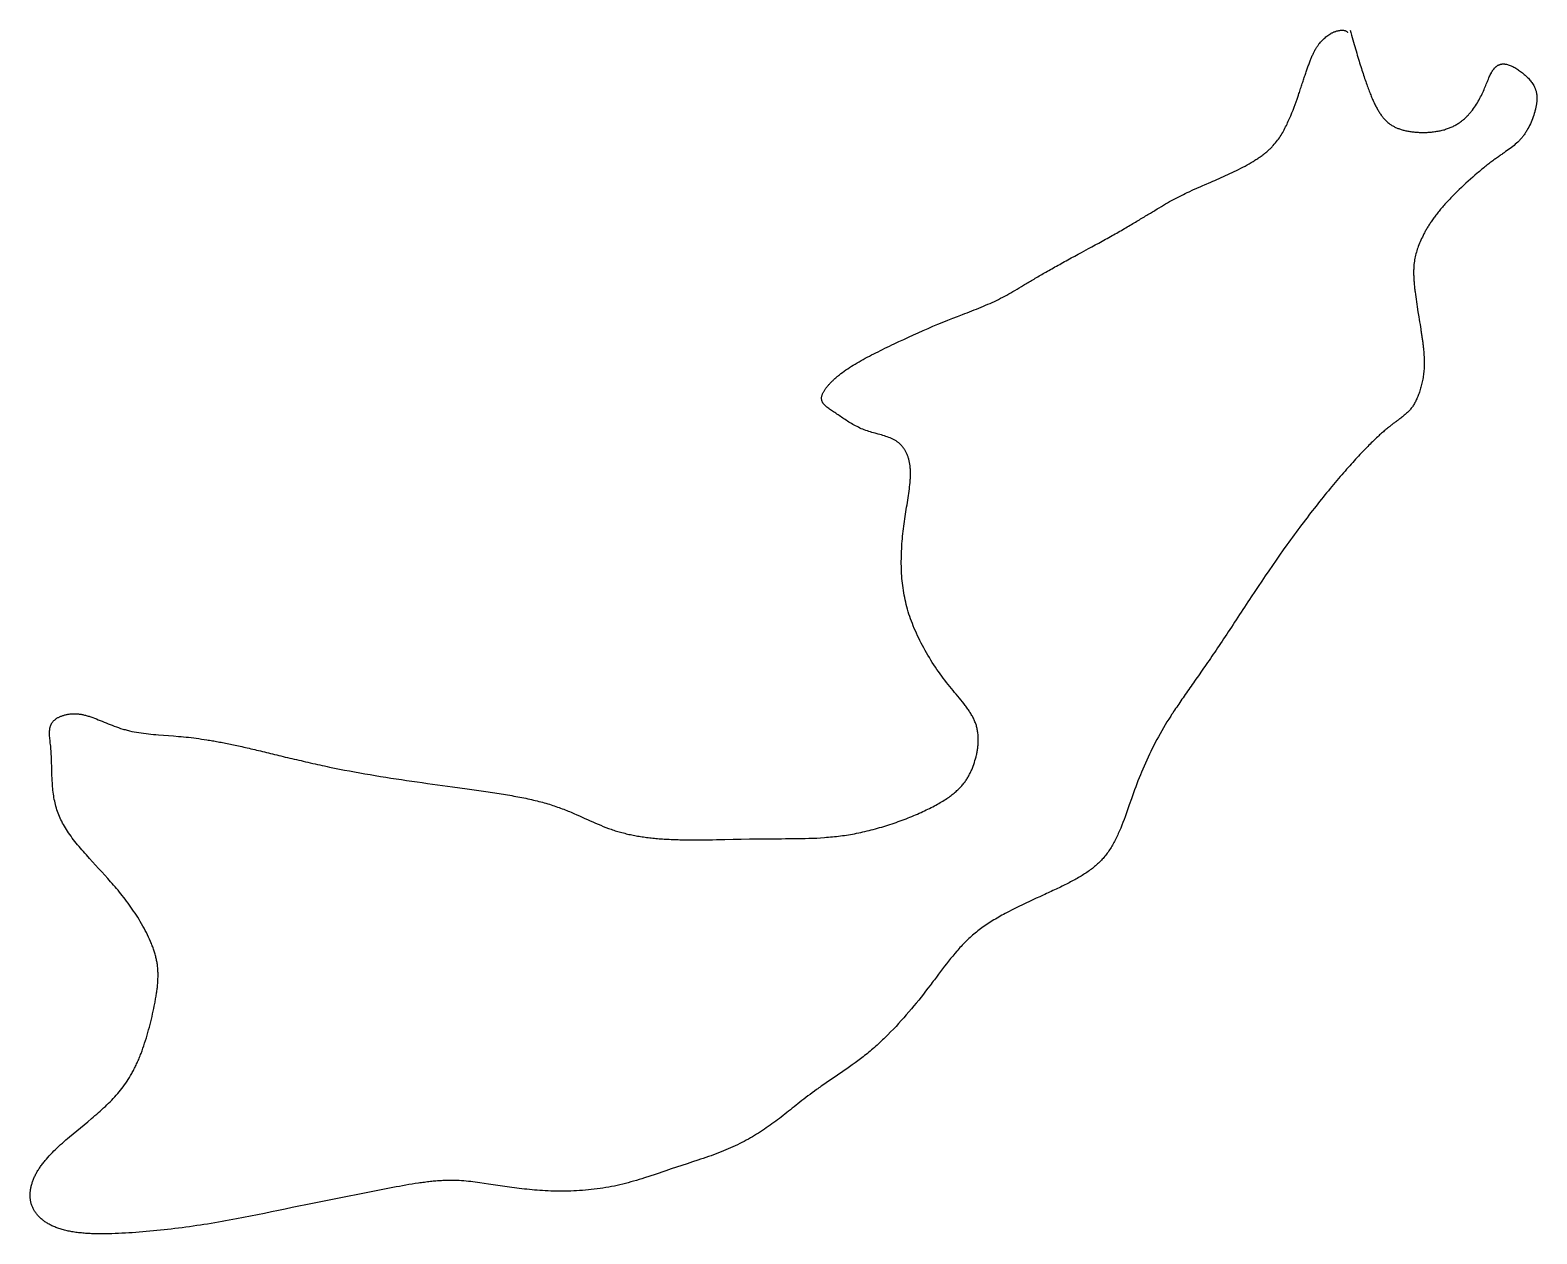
# Model space of a CAD drawing. Header units: millimetres. Extents: x -200 to 2020, y 1945 to 3719.
import ezdxf

# ---------------------------------------------------------------- set-up
doc = ezdxf.new("R2010")
doc.units = ezdxf.units.MM
doc.layers.add('198', color=7, linetype='Continuous')

msp = doc.modelspace()

# ---------------------------------------------------------------- linework, layer by layer
at = {"layer": '198', "elevation": 198}
msp.add_lwpolyline([(1745.1, 3719.2), (1746.2, 3715.6), (1747.2, 3712), (1748.2, 3708.4), (1749.2, 3705), (1750.2, 3701.6), (1751.1, 3698.2), (1752.1, 3695), (1753, 3691.8), (1753.9, 3688.6), (1754.9, 3685.5), (1755.8, 3682.5), (1756.6, 3679.5), (1757.5, 3676.6), (1758.4, 3673.7), (1759.2, 3670.9), (1760.1, 3668.2), (1760.9, 3665.5), (1761.8, 3662.9), (1762.6, 3660.3), (1763.4, 3657.7), (1764.2, 3655.3), (1765, 3652.8), (1765.8, 3650.5), (1766.5, 3648.1), (1767.3, 3645.8), (1768.1, 3643.6), (1768.8, 3641.4), (1769.6, 3639.3), (1770.3, 3637.2), (1771.1, 3635.1), (1771.8, 3633.1), (1772.6, 3631.2), (1773.3, 3629.3), (1774, 3627.4), (1774.7, 3625.5), (1775.5, 3623.7), (1776.2, 3622), (1776.9, 3620.3), (1777.6, 3618.6), (1778.3, 3616.9), (1779.1, 3615.3), (1779.8, 3613.8), (1780.5, 3612.2), (1781.2, 3610.7), (1781.9, 3609.2), (1782.7, 3607.8), (1783.4, 3606.4), (1784.1, 3605), (1784.8, 3603.7), (1785.6, 3602.4), (1786.3, 3601.1), (1787.1, 3599.9), (1787.8, 3598.6), (1788.6, 3597.5), (1789.3, 3596.3), (1790.1, 3595.2), (1790.9, 3594.1), (1791.7, 3593), (1792.5, 3592), (1793.3, 3590.9), (1794.1, 3589.9), (1794.9, 3589), (1795.7, 3588.1), (1796.6, 3587.1), (1797.5, 3586.3), (1798.3, 3585.4), (1799.2, 3584.6), (1800.1, 3583.8), (1801, 3583), (1802, 3582.2), (1802.9, 3581.5), (1803.9, 3580.8), (1804.8, 3580.1), (1805.8, 3579.4), (1806.8, 3578.8), (1807.9, 3578.2), (1808.9, 3577.6), (1810, 3577), (1811.1, 3576.4), (1812.2, 3575.9), (1813.3, 3575.4), (1814.5, 3574.9), (1815.7, 3574.4), (1816.8, 3574), (1818.1, 3573.5), (1819.3, 3573.1), (1820.6, 3572.7), (1821.9, 3572.3), (1823.2, 3571.9), (1824.5, 3571.6), (1825.9, 3571.3), (1827.3, 3570.9), (1828.7, 3570.6), (1830.1, 3570.4), (1831.6, 3570.1), (1833.1, 3569.9), (1834.6, 3569.6), (1836.1, 3569.4), (1837.6, 3569.2), (1839.2, 3569.1), (1840.7, 3568.9), (1842.3, 3568.8), (1843.9, 3568.7), (1845.5, 3568.6), (1847.1, 3568.5), (1848.7, 3568.4), (1850.3, 3568.4), (1851.9, 3568.4), (1853.6, 3568.4), (1855.2, 3568.4), (1856.8, 3568.5), (1858.5, 3568.5), (1860.1, 3568.6), (1861.8, 3568.7), (1863.4, 3568.8), (1865, 3569), (1866.7, 3569.2), (1868.3, 3569.4), (1869.9, 3569.6), (1871.5, 3569.8), (1873.1, 3570.1), (1874.7, 3570.4), (1876.3, 3570.7), (1877.9, 3571), (1879.5, 3571.4), (1881, 3571.7), (1882.6, 3572.1), (1884.1, 3572.5), (1885.6, 3573), (1887.1, 3573.5), (1888.6, 3574), (1890, 3574.5), (1891.4, 3575), (1892.8, 3575.6), (1894.2, 3576.2), (1895.6, 3576.8), (1896.9, 3577.4), (1898.2, 3578.1), (1899.5, 3578.8), (1900.8, 3579.5), (1902.1, 3580.2), (1903.3, 3581), (1904.5, 3581.7), (1905.7, 3582.5), (1906.9, 3583.3), (1908, 3584.1), (1909.1, 3585), (1910.3, 3585.8), (1911.3, 3586.7), (1912.4, 3587.6), (1913.5, 3588.5), (1914.5, 3589.4), (1915.5, 3590.4), (1916.5, 3591.3), (1917.5, 3592.3), (1918.4, 3593.2), (1919.4, 3594.2), (1920.3, 3595.2), (1921.2, 3596.2), (1922.1, 3597.2), (1923, 3598.3), (1923.8, 3599.3), (1925.5, 3601.4), (1927, 3603.5), (1928.6, 3605.6), (1930, 3607.8), (1931.4, 3610), (1932.8, 3612.2), (1934, 3614.3), (1935.3, 3616.5), (1936.4, 3618.7), (1937.5, 3620.9), (1938.6, 3623), (1939.6, 3625.2), (1940.6, 3627.3), (1941.6, 3629.4), (1942.5, 3631.5), (1943.4, 3633.6), (1944.2, 3635.6), (1945, 3637.6), (1945.8, 3639.6), (1946.6, 3641.5), (1947.4, 3643.4), (1948.1, 3645.2), (1948.9, 3647), (1949.6, 3648.7), (1950.3, 3650.4), (1951.1, 3652), (1951.8, 3653.5), (1952.5, 3655), (1953.3, 3656.4), (1953.6, 3657.1), (1954, 3657.8), (1954.4, 3658.4), (1954.8, 3659), (1955.2, 3659.7), (1955.6, 3660.2), (1956, 3660.8), (1956.4, 3661.4), (1956.8, 3661.9), (1957.2, 3662.4), (1957.7, 3662.9), (1958.1, 3663.4), (1958.5, 3663.8), (1958.9, 3664.3), (1959.4, 3664.7), (1959.8, 3665.1), (1960.3, 3665.5), (1960.7, 3665.8), (1961.2, 3666.2), (1961.7, 3666.5), (1962.1, 3666.8), (1962.6, 3667.1), (1963.1, 3667.4), (1963.6, 3667.7), (1964.1, 3667.9), (1964.6, 3668.1), (1965.1, 3668.3), (1965.6, 3668.5), (1966.1, 3668.7), (1966.6, 3668.8), (1967.1, 3668.9), (1967.7, 3669.1), (1968.2, 3669.2), (1968.7, 3669.2), (1969.3, 3669.3), (1969.8, 3669.3), (1970.4, 3669.4), (1971, 3669.4), (1971.6, 3669.4), (1972.1, 3669.3), (1972.7, 3669.3), (1973.3, 3669.2), (1973.9, 3669.2), (1974.5, 3669.1), (1975.8, 3668.8), (1977, 3668.5), (1978.3, 3668.1), (1979.6, 3667.7), (1981, 3667.2), (1982.3, 3666.7), (1983.7, 3666), (1985.1, 3665.4), (1986.5, 3664.6), (1987.9, 3663.9), (1989.3, 3663.1), (1990.7, 3662.2), (1992.1, 3661.3), (1993.5, 3660.4), (1994.9, 3659.4), (1996.3, 3658.4), (1997.7, 3657.3), (1999, 3656.3), (2000.4, 3655.2), (2001.7, 3654), (2003, 3652.9), (2004.2, 3651.7), (2005.5, 3650.6), (2006.7, 3649.4), (2007.9, 3648.2), (2009, 3647), (2010.1, 3645.7), (2011.1, 3644.5), (2012.1, 3643.2), (2013.1, 3641.9), (2014, 3640.6), (2014.9, 3639.2), (2015.7, 3637.8), (2016.4, 3636.4), (2017.1, 3634.9), (2017.4, 3634.1), (2017.8, 3633.4), (2018.1, 3632.6), (2018.3, 3631.8), (2018.6, 3631), (2018.8, 3630.2), (2019.1, 3629.4), (2019.3, 3628.5), (2019.5, 3627.7), (2019.6, 3626.8), (2019.8, 3625.9), (2019.9, 3625), (2020.1, 3624.1), (2020.2, 3623.2), (2020.2, 3622.2), (2020.3, 3621.3), (2020.3, 3620.3), (2020.4, 3619.3), (2020.4, 3618.3), (2020.4, 3617.3), (2020.3, 3616.2), (2020.3, 3615.2), (2020.2, 3614.1), (2020.1, 3613), (2020, 3611.9), (2019.8, 3610.7), (2019.6, 3609.6), (2019.5, 3608.4), (2019.3, 3607.3), (2019, 3606.1), (2018.8, 3604.9), (2018.5, 3603.7), (2018.3, 3602.5), (2018, 3601.2), (2017.6, 3600), (2017.3, 3598.8), (2016.6, 3596.3), (2015.8, 3593.8), (2014.9, 3591.2), (2014, 3588.7), (2013, 3586.2), (2012, 3583.7), (2010.9, 3581.2), (2009.7, 3578.8), (2008.5, 3576.4), (2007.2, 3574), (2005.9, 3571.7), (2005.2, 3570.6), (2004.5, 3569.4), (2003.8, 3568.3), (2003.1, 3567.2), (2002.4, 3566.2), (2001.7, 3565.1), (2000.9, 3564.1), (2000.2, 3563.1), (1999.4, 3562.1), (1998.7, 3561.1), (1997.9, 3560.2), (1997.1, 3559.3), (1996.3, 3558.4), (1995.5, 3557.5), (1994.7, 3556.6), (1993.8, 3555.8), (1992.1, 3554.1), (1990.4, 3552.5), (1988.6, 3550.9), (1986.7, 3549.3), (1984.8, 3547.8), (1982.9, 3546.3), (1980.8, 3544.8), (1978.7, 3543.3), (1976.6, 3541.7), (1974.4, 3540.2), (1973.3, 3539.4), (1972.1, 3538.6), (1971, 3537.7), (1969.8, 3536.9), (1968.6, 3536.1), (1967.3, 3535.2), (1966.1, 3534.4), (1964.9, 3533.5), (1963.6, 3532.6), (1962.3, 3531.6), (1961, 3530.7), (1959.6, 3529.7), (1958.3, 3528.8), (1956.9, 3527.8), (1955.5, 3526.7), (1954.1, 3525.7), (1952.7, 3524.6), (1951.2, 3523.5), (1949.7, 3522.3), (1948.2, 3521.2), (1946.7, 3520), (1945.2, 3518.7), (1943.6, 3517.5), (1942.1, 3516.2), (1940.5, 3515), (1938.9, 3513.6), (1937.3, 3512.3), (1935.7, 3511), (1934.1, 3509.6), (1932.4, 3508.2), (1929.2, 3505.4), (1925.8, 3502.5), (1922.5, 3499.6), (1919.2, 3496.6), (1915.9, 3493.6), (1912.6, 3490.5), (1909.3, 3487.4), (1906.1, 3484.3), (1902.9, 3481.2), (1899.7, 3478.1), (1896.6, 3475), (1893.6, 3471.8), (1892.1, 3470.3), (1890.7, 3468.7), (1889.2, 3467.2), (1887.8, 3465.7), (1886.4, 3464.1), (1885, 3462.6), (1883.7, 3461.1), (1882.4, 3459.6), (1881.1, 3458.1), (1879.8, 3456.6), (1878.6, 3455.2), (1877.3, 3453.7), (1876.2, 3452.2), (1875, 3450.8), (1873.9, 3449.4), (1872.8, 3447.9), (1871.7, 3446.5), (1870.6, 3445.1), (1869.6, 3443.7), (1868.6, 3442.4), (1867.6, 3441), (1866.6, 3439.6), (1865.7, 3438.3), (1864.7, 3436.9), (1863.8, 3435.6), (1863, 3434.3), (1862.1, 3433), (1861.3, 3431.6), (1860.5, 3430.3), (1859.7, 3429.1), (1858.9, 3427.8), (1858.1, 3426.5), (1857.4, 3425.2), (1856.7, 3424), (1856, 3422.7), (1855.3, 3421.5), (1854.6, 3420.3), (1854, 3419), (1853.3, 3417.8), (1852.7, 3416.6), (1851.6, 3414.2), (1850.4, 3411.9), (1849.4, 3409.5), (1848.4, 3407.2), (1847.4, 3405), (1846.5, 3402.7), (1845.7, 3400.5), (1844.9, 3398.3), (1844.2, 3396.2), (1843.5, 3394), (1842.8, 3391.8), (1842.2, 3389.7), (1841.6, 3387.5), (1841.1, 3385.3), (1840.7, 3383.1), (1840.3, 3380.9), (1839.9, 3378.6), (1839.6, 3376.3), (1839.3, 3374), (1839.1, 3371.6), (1839, 3370.4), (1839, 3369.2), (1838.9, 3367.9), (1838.9, 3366.7), (1838.8, 3365.4), (1838.8, 3364.1), (1838.8, 3362.8), (1838.8, 3361.4), (1838.8, 3360.1), (1838.8, 3358.7), (1838.9, 3357.3), (1838.9, 3355.9), (1839, 3354.4), (1839.1, 3352.9), (1839.2, 3351.4), (1839.3, 3349.9), (1839.4, 3348.4), (1839.5, 3346.8), (1839.6, 3345.2), (1839.8, 3343.6), (1840, 3341.9), (1840.1, 3340.3), (1840.3, 3338.6), (1840.5, 3336.9), (1840.7, 3335.1), (1840.9, 3333.4), (1841.4, 3329.8), (1841.9, 3326.2), (1842.4, 3322.6), (1842.9, 3318.9), (1843.5, 3315.2), (1844, 3311.5), (1845.2, 3304), (1846.4, 3296.5), (1847, 3292.8), (1847.6, 3289.1), (1848.2, 3285.5), (1848.7, 3281.9), (1849.3, 3278.4), (1849.6, 3276.7), (1849.8, 3275), (1850.1, 3273.3), (1850.3, 3271.6), (1850.6, 3270), (1850.8, 3268.4), (1851, 3266.8), (1851.3, 3265.2), (1851.5, 3263.6), (1851.7, 3262.1), (1851.9, 3260.6), (1852.1, 3259.1), (1852.3, 3257.6), (1852.4, 3256.2), (1852.6, 3254.7), (1852.8, 3253.3), (1852.9, 3251.9), (1853.1, 3250.6), (1853.2, 3249.2), (1853.3, 3247.9), (1853.6, 3245.2), (1853.8, 3242.7), (1854, 3240.2), (1854.1, 3237.7), (1854.2, 3235.3), (1854.3, 3232.9), (1854.3, 3230.6), (1854.3, 3228.4), (1854.3, 3226.1), (1854.3, 3223.9), (1854.2, 3221.7), (1854.1, 3219.6), (1853.9, 3217.5), (1853.7, 3215.4), (1853.5, 3213.3), (1853.2, 3211.2), (1852.9, 3209.1), (1852.6, 3207), (1852.3, 3205), (1851.9, 3203), (1851.5, 3201), (1851, 3199), (1850.6, 3197), (1850.1, 3195.1), (1849.5, 3193.2), (1849, 3191.3), (1848.5, 3189.4), (1847.9, 3187.6), (1847.3, 3185.8), (1846.7, 3184.1), (1846.1, 3182.3), (1845.4, 3180.7), (1844.8, 3179), (1844.1, 3177.4), (1843.4, 3175.9), (1842.7, 3174.4), (1842, 3173), (1841.3, 3171.6), (1840.6, 3170.2), (1839.9, 3168.9), (1839.2, 3167.6), (1838.4, 3166.4), (1837.7, 3165.2), (1836.9, 3164.1), (1836.1, 3162.9), (1835.2, 3161.8), (1834.4, 3160.8), (1833.5, 3159.7), (1832.6, 3158.7), (1831.6, 3157.6), (1830.6, 3156.6), (1829.6, 3155.6), (1828.5, 3154.6), (1827.4, 3153.6), (1826.3, 3152.6), (1825, 3151.5), (1823.8, 3150.5), (1822.5, 3149.4), (1821.1, 3148.4), (1819.7, 3147.3), (1818.2, 3146.2), (1817.5, 3145.6), (1816.7, 3145), (1815.9, 3144.4), (1815.1, 3143.8), (1814.2, 3143.2), (1813.4, 3142.6), (1812.5, 3141.9), (1811.6, 3141.3), (1810.7, 3140.6), (1809.8, 3139.9), (1808.8, 3139.2), (1807.8, 3138.4), (1806.8, 3137.6), (1805.8, 3136.9), (1804.8, 3136), (1803.7, 3135.2), (1802.6, 3134.3), (1801.5, 3133.4), (1800.3, 3132.5), (1799.2, 3131.5), (1798, 3130.5), (1796.7, 3129.5), (1795.5, 3128.4), (1794.2, 3127.3), (1792.9, 3126.1), (1791.5, 3125), (1790.1, 3123.7), (1788.7, 3122.5), (1787.3, 3121.2), (1785.8, 3119.8), (1784.3, 3118.4), (1782.8, 3117), (1781.2, 3115.5), (1779.6, 3114), (1778, 3112.4), (1776.3, 3110.7), (1774.6, 3109), (1772.9, 3107.3), (1771.1, 3105.5), (1769.2, 3103.7), (1767.4, 3101.8), (1765.5, 3099.8), (1763.6, 3097.8), (1761.6, 3095.7), (1759.6, 3093.6), (1757.5, 3091.4), (1755.4, 3089.1), (1753.3, 3086.8), (1751.2, 3084.5), (1749, 3082.1), (1746.8, 3079.6), (1744.6, 3077.1), (1742.3, 3074.5), (1740, 3071.9), (1737.7, 3069.3), (1735.3, 3066.6), (1733, 3063.9), (1730.6, 3061.1), (1728.1, 3058.2), (1725.7, 3055.4), (1723.2, 3052.4), (1720.8, 3049.5), (1718.2, 3046.5), (1715.7, 3043.4), (1713.2, 3040.4), (1710.6, 3037.2), (1708.1, 3034.1), (1705.5, 3030.9), (1702.9, 3027.7), (1700.2, 3024.4), (1697.6, 3021.1), (1695, 3017.8), (1692.3, 3014.4), (1689.7, 3011), (1687, 3007.6), (1684.3, 3004.1), (1681.7, 3000.6), (1679, 2997.1), (1676.3, 2993.6), (1673.6, 2990), (1670.9, 2986.4), (1668.2, 2982.8), (1665.5, 2979.2), (1662.8, 2975.5), (1660.1, 2971.8), (1657.4, 2968.1), (1654.7, 2964.4), (1652, 2960.6), (1646.6, 2953.1), (1641.3, 2945.5), (1636, 2937.8), (1630.7, 2930.1), (1625.4, 2922.4), (1620.1, 2914.7), (1614.9, 2907), (1609.8, 2899.3), (1604.6, 2891.6), (1599.6, 2884), (1597, 2880.2), (1594.5, 2876.4), (1592, 2872.6), (1589.6, 2868.8), (1587.1, 2865.1), (1584.6, 2861.4), (1582.2, 2857.7), (1579.8, 2854), (1577.4, 2850.3), (1575, 2846.7), (1572.6, 2843.1), (1570.3, 2839.5), (1567.9, 2836), (1565.6, 2832.5), (1563.3, 2829), (1561, 2825.5), (1558.8, 2822.1), (1556.5, 2818.7), (1554.3, 2815.4), (1552.1, 2812.1), (1549.9, 2808.9), (1547.7, 2805.6), (1545.6, 2802.5), (1543.5, 2799.4), (1541.4, 2796.3), (1539.3, 2793.2), (1537.3, 2790.2), (1535.2, 2787.3), (1533.2, 2784.4), (1531.3, 2781.5), (1529.3, 2778.7), (1527.3, 2775.9), (1525.4, 2773.1), (1523.5, 2770.4), (1521.6, 2767.7), (1519.8, 2765), (1517.9, 2762.4), (1516.1, 2759.8), (1514.3, 2757.2), (1512.5, 2754.7), (1510.8, 2752.1), (1509, 2749.7), (1507.3, 2747.2), (1505.6, 2744.7), (1503.9, 2742.3), (1502.2, 2739.9), (1500.6, 2737.6), (1499, 2735.2), (1497.4, 2732.9), (1495.8, 2730.6), (1494.2, 2728.3), (1492.6, 2726), (1491.1, 2723.7), (1489.6, 2721.4), (1488.1, 2719.2), (1486.6, 2717), (1485.1, 2714.8), (1483.7, 2712.6), (1482.2, 2710.4), (1480.8, 2708.2), (1478.1, 2703.8), (1475.3, 2699.5), (1472.7, 2695.1), (1470.1, 2690.8), (1467.6, 2686.5), (1465.1, 2682.2), (1462.7, 2677.8), (1460.4, 2673.5), (1458.1, 2669.2), (1455.8, 2664.9), (1453.7, 2660.5), (1451.5, 2656.2), (1449.4, 2651.9), (1447.4, 2647.5), (1445.4, 2643.2), (1443.5, 2638.8), (1441.6, 2634.5), (1439.7, 2630.1), (1437.9, 2625.7), (1436.1, 2621.4), (1434.3, 2617), (1432.6, 2612.6), (1430.9, 2608.2), (1429.3, 2603.8), (1427.6, 2599.4), (1426, 2595), (1424.4, 2590.6), (1422.9, 2586.1), (1419.8, 2577.3), (1418.2, 2572.9), (1416.7, 2568.5), (1415.2, 2564.2), (1413.6, 2559.9), (1412, 2555.6), (1410.4, 2551.4), (1408.8, 2547.2), (1407.1, 2543.1), (1406.3, 2541.1), (1405.4, 2539), (1404.5, 2537), (1403.6, 2535), (1402.7, 2533.1), (1401.8, 2531.1), (1400.9, 2529.2), (1400, 2527.3), (1399, 2525.4), (1398.1, 2523.5), (1397.1, 2521.7), (1396.1, 2519.8), (1395.1, 2518), (1394, 2516.3), (1393, 2514.5), (1391.9, 2512.8), (1390.8, 2511.1), (1389.7, 2509.4), (1388.5, 2507.8), (1387.4, 2506.2), (1386.2, 2504.6), (1385, 2503), (1383.7, 2501.5), (1382.5, 2500), (1381.2, 2498.5), (1379.9, 2497.1), (1378.6, 2495.7), (1377.2, 2494.3), (1375.8, 2492.9), (1374.4, 2491.5), (1373, 2490.2), (1371.5, 2488.9), (1370.1, 2487.6), (1368.6, 2486.3), (1367.1, 2485.1), (1365.5, 2483.8), (1363.9, 2482.6), (1362.3, 2481.4), (1360.7, 2480.2), (1359.1, 2479.1), (1357.4, 2477.9), (1355.7, 2476.7), (1354, 2475.6), (1352.2, 2474.5), (1350.5, 2473.4), (1348.7, 2472.3), (1346.8, 2471.2), (1345, 2470.1), (1343.1, 2469), (1341.2, 2467.9), (1339.3, 2466.8), (1337.3, 2465.8), (1335.3, 2464.7), (1333.3, 2463.7), (1331.3, 2462.6), (1329.2, 2461.5), (1327.2, 2460.5), (1325, 2459.4), (1322.9, 2458.4), (1320.7, 2457.3), (1318.5, 2456.2), (1316.3, 2455.2), (1314.1, 2454.1), (1311.8, 2453), (1309.5, 2452), (1307.2, 2450.9), (1304.8, 2449.8), (1302.4, 2448.7), (1300, 2447.6), (1297.6, 2446.5), (1295.2, 2445.3), (1292.7, 2444.2), (1287.7, 2441.9), (1282.7, 2439.6), (1277.6, 2437.3), (1272.5, 2434.9), (1267.4, 2432.5), (1262.3, 2430), (1257.2, 2427.6), (1252.1, 2425), (1247, 2422.5), (1242, 2419.9), (1237, 2417.3), (1234.6, 2415.9), (1232.1, 2414.6), (1229.7, 2413.2), (1227.3, 2411.9), (1224.9, 2410.5), (1222.5, 2409.1), (1220.2, 2407.7), (1217.9, 2406.3), (1215.6, 2404.8), (1213.3, 2403.4), (1211.1, 2402), (1208.9, 2400.5), (1206.7, 2399), (1204.6, 2397.6), (1202.5, 2396.1), (1200.5, 2394.5), (1198.5, 2393), (1196.5, 2391.5), (1194.5, 2389.9), (1192.6, 2388.4), (1190.7, 2386.8), (1188.9, 2385.2), (1187.1, 2383.6), (1185.3, 2382), (1183.5, 2380.4), (1181.8, 2378.7), (1180.1, 2377.1), (1178.4, 2375.4), (1176.7, 2373.8), (1175.1, 2372.1), (1173.4, 2370.4), (1171.8, 2368.7), (1170.2, 2366.9), (1168.7, 2365.2), (1167.1, 2363.4), (1165.6, 2361.7), (1162.5, 2358.1), (1159.5, 2354.5), (1156.5, 2350.8), (1153.5, 2347.1), (1150.6, 2343.3), (1147.7, 2339.5), (1144.7, 2335.6), (1141.7, 2331.7), (1138.7, 2327.7), (1135.7, 2323.6), (1134.2, 2321.6), (1132.6, 2319.5), (1131, 2317.5), (1129.5, 2315.4), (1127.9, 2313.3), (1126.3, 2311.2), (1123, 2307), (1119.7, 2302.7), (1116.3, 2298.4), (1112.9, 2294), (1109.4, 2289.7), (1105.8, 2285.3), (1102.2, 2281), (1098.6, 2276.6), (1094.9, 2272.2), (1091.2, 2267.9), (1087.5, 2263.6), (1083.7, 2259.3), (1079.8, 2255.1), (1076, 2250.9), (1072.1, 2246.7), (1068.1, 2242.6), (1064.2, 2238.6), (1062.2, 2236.6), (1060.2, 2234.7), (1058.2, 2232.7), (1056.2, 2230.8), (1054.2, 2228.9), (1052.2, 2227), (1050.2, 2225.1), (1048.1, 2223.3), (1046.1, 2221.5), (1044.1, 2219.7), (1042, 2217.9), (1040, 2216.2), (1038, 2214.5), (1035.9, 2212.8), (1033.9, 2211.1), (1031.8, 2209.5), (1029.8, 2207.8), (1027.8, 2206.2), (1025.7, 2204.6), (1023.7, 2203.1), (1021.6, 2201.5), (1019.6, 2200), (1015.6, 2197), (1011.5, 2194), (1007.5, 2191.1), (1003.5, 2188.3), (999.5, 2185.6), (995.6, 2182.9), (991.7, 2180.2), (987.9, 2177.6), (984.1, 2175), (980.3, 2172.5), (976.6, 2170), (972.9, 2167.5), (969.4, 2165.1), (965.8, 2162.6), (964.1, 2161.4), (962.4, 2160.2), (960.7, 2159), (959, 2157.8), (955.7, 2155.4), (952.5, 2153.1), (949.3, 2150.7), (946.2, 2148.4), (943.2, 2146.1), (940.2, 2143.7), (937.2, 2141.5), (934.3, 2139.2), (931.5, 2136.9), (928.7, 2134.7), (925.9, 2132.4), (923.1, 2130.2), (920.3, 2128), (917.6, 2125.8), (914.9, 2123.7), (912.2, 2121.5), (909.5, 2119.4), (906.8, 2117.3), (904.1, 2115.2), (901.4, 2113.2), (898.7, 2111.1), (896, 2109.1), (893.2, 2107.1), (890.5, 2105.1), (887.7, 2103.2), (884.9, 2101.2), (882.1, 2099.3), (879.2, 2097.4), (876.3, 2095.5), (873.4, 2093.7), (870.5, 2091.9), (867.5, 2090.1), (864.5, 2088.3), (861.5, 2086.5), (858.4, 2084.8), (855.3, 2083.1), (852.1, 2081.4), (848.9, 2079.8), (845.7, 2078.1), (842.4, 2076.5), (839.1, 2074.9), (835.7, 2073.4), (832.3, 2071.8), (828.9, 2070.3), (825.4, 2068.8), (821.8, 2067.4), (818.2, 2065.9), (814.5, 2064.5), (810.9, 2063.1), (807.1, 2061.7), (803.4, 2060.3), (799.6, 2059), (795.8, 2057.6), (791.9, 2056.3), (788, 2055), (784.2, 2053.7), (776.3, 2051.1), (768.4, 2048.5), (752.6, 2043.3), (744.7, 2040.7), (736.8, 2038.1), (721.1, 2032.8), (713.2, 2030.1), (705.3, 2027.6), (701.4, 2026.3), (697.4, 2025.1), (693.4, 2023.9), (689.4, 2022.7), (685.4, 2021.6), (681.4, 2020.5), (677.4, 2019.4), (673.3, 2018.4), (669.2, 2017.4), (665.1, 2016.5), (661, 2015.6), (656.8, 2014.7), (652.6, 2013.9), (648.4, 2013.2), (644.2, 2012.5), (639.9, 2011.9), (635.6, 2011.3), (631.3, 2010.8), (627, 2010.3), (622.7, 2009.9), (618.4, 2009.5), (614.1, 2009.1), (609.8, 2008.8), (605.4, 2008.6), (601.1, 2008.4), (596.8, 2008.2), (592.6, 2008.1), (588.3, 2008), (584.1, 2008), (579.8, 2008), (575.6, 2008.1), (571.5, 2008.1), (567.4, 2008.2), (563.3, 2008.4), (559.2, 2008.6), (555.2, 2008.8), (551.3, 2009), (547.3, 2009.3), (543.4, 2009.6), (539.6, 2010), (535.8, 2010.3), (532, 2010.7), (528.3, 2011.1), (524.6, 2011.5), (520.9, 2012), (517.2, 2012.4), (513.6, 2012.9), (510.1, 2013.4), (506.5, 2013.9), (503, 2014.4), (499.5, 2014.9), (496, 2015.4), (492.6, 2015.9), (489.2, 2016.4), (485.8, 2017), (482.4, 2017.5), (479.1, 2018), (475.7, 2018.5), (469.1, 2019.5), (462.5, 2020.5), (459.3, 2020.9), (456, 2021.3), (452.6, 2021.7), (449.3, 2022.1), (445.9, 2022.4), (442.6, 2022.8), (439.2, 2023), (435.7, 2023.3), (432.2, 2023.5), (428.7, 2023.6), (425.1, 2023.7), (423.3, 2023.8), (421.4, 2023.8), (419.6, 2023.8), (417.7, 2023.8), (415.9, 2023.8), (414, 2023.7), (412.1, 2023.7), (410.1, 2023.6), (408.2, 2023.5), (406.2, 2023.4), (404.2, 2023.3), (402.2, 2023.2), (400.2, 2023), (398.1, 2022.9), (396.1, 2022.7), (394, 2022.5), (391.9, 2022.3), (389.8, 2022.1), (387.6, 2021.8), (385.5, 2021.6), (383.3, 2021.3), (381.1, 2021), (378.9, 2020.7), (376.6, 2020.4), (374.4, 2020.1), (372.1, 2019.8), (367.6, 2019.1), (363, 2018.4), (358.3, 2017.6), (353.6, 2016.8), (348.9, 2015.9), (344.1, 2015.1), (339.3, 2014.2), (334.4, 2013.3), (329.5, 2012.3), (324.6, 2011.4), (314.8, 2009.4), (304.9, 2007.4), (295.1, 2005.5), (285.2, 2003.5), (265.5, 1999.6), (245.8, 1995.7), (235.9, 1993.8), (226, 1991.8), (216.1, 1989.8), (206.1, 1987.8), (196.1, 1985.8), (186.1, 1983.7), (176, 1981.7), (165.8, 1979.5), (155.6, 1977.4), (145.4, 1975.3), (135.1, 1973.2), (124.7, 1971.1), (114.3, 1969.1), (103.9, 1967), (98.6, 1966), (93.4, 1965.1), (88.1, 1964.1), (82.8, 1963.2), (77.5, 1962.3), (72.2, 1961.4), (66.9, 1960.5), (61.5, 1959.6), (56.2, 1958.8), (50.9, 1958), (45.5, 1957.2), (40.2, 1956.4), (34.8, 1955.6), (29.4, 1954.9), (24.1, 1954.2), (18.7, 1953.5), (13.4, 1952.9), (8.1, 1952.2), (2.7, 1951.6), (-2.6, 1951), (-7.9, 1950.5), (-13.1, 1949.9), (-18.4, 1949.4), (-23.6, 1948.9), (-28.9, 1948.5), (-34.1, 1948), (-39.2, 1947.6), (-44.4, 1947.2), (-49.5, 1946.8), (-54.6, 1946.5), (-59.6, 1946.2), (-64.6, 1945.9), (-69.6, 1945.7), (-74.5, 1945.5), (-79.4, 1945.3), (-84.2, 1945.2), (-86.6, 1945.1), (-88.9, 1945.1), (-91.3, 1945.1), (-93.6, 1945.1), (-96, 1945.1), (-98.3, 1945.1), (-100.6, 1945.1), (-102.8, 1945.1), (-105.1, 1945.2), (-107.3, 1945.3), (-109.5, 1945.3), (-111.7, 1945.4), (-113.9, 1945.6), (-116.1, 1945.7), (-118.2, 1945.8), (-120.3, 1946), (-122.4, 1946.2), (-124.5, 1946.4), (-126.5, 1946.6), (-128.5, 1946.8), (-130.5, 1947), (-132.5, 1947.3), (-134.5, 1947.6), (-136.4, 1947.9), (-138.3, 1948.2), (-140.2, 1948.5), (-142, 1948.9), (-143.8, 1949.2), (-145.6, 1949.6), (-147.4, 1950), (-149.2, 1950.5), (-150.9, 1950.9), (-152.6, 1951.4), (-154.2, 1951.9), (-155.8, 1952.4), (-157.5, 1952.9), (-159, 1953.5), (-160.6, 1954), (-162.1, 1954.6), (-163.6, 1955.2), (-165, 1955.8), (-166.5, 1956.5), (-167.9, 1957.1), (-169.3, 1957.8), (-170.6, 1958.5), (-171.9, 1959.2), (-173.2, 1959.9), (-174.5, 1960.6), (-175.7, 1961.4), (-176.9, 1962.2), (-178.1, 1962.9), (-179.2, 1963.7), (-180.3, 1964.6), (-181.4, 1965.4), (-182.4, 1966.2), (-183.5, 1967.1), (-184.5, 1968), (-185.4, 1968.8), (-186.4, 1969.7), (-187.3, 1970.7), (-188.1, 1971.6), (-189, 1972.5), (-189.8, 1973.5), (-190.6, 1974.4), (-191.3, 1975.4), (-192, 1976.4), (-192.7, 1977.4), (-193.4, 1978.4), (-194, 1979.5), (-194.6, 1980.5), (-195.1, 1981.5), (-195.7, 1982.6), (-196.2, 1983.7), (-196.6, 1984.8), (-197.1, 1985.9), (-197.5, 1987), (-197.8, 1988.1), (-198.2, 1989.2), (-198.5, 1990.3), (-198.8, 1991.5), (-199, 1992.6), (-199.3, 1993.8), (-199.4, 1994.9), (-199.6, 1996.1), (-199.7, 1997.3), (-199.8, 1998.5), (-199.9, 1999.7), (-199.9, 2000.9), (-200, 2002.1), (-199.9, 2003.3), (-199.9, 2004.5), (-199.8, 2005.7), (-199.7, 2006.9), (-199.6, 2008.2), (-199.4, 2009.4), (-199.3, 2010.6), (-199, 2011.9), (-198.8, 2013.1), (-198.5, 2014.4), (-198.2, 2015.6), (-197.9, 2016.9), (-197.6, 2018.1), (-197.2, 2019.4), (-196.8, 2020.7), (-196.4, 2021.9), (-195.9, 2023.2), (-195.5, 2024.4), (-195, 2025.7), (-194.4, 2027), (-193.9, 2028.2), (-193.3, 2029.5), (-192.7, 2030.7), (-192.1, 2032), (-191.4, 2033.3), (-190.8, 2034.5), (-190.1, 2035.8), (-189.4, 2037), (-188.6, 2038.3), (-187.8, 2039.5), (-187.1, 2040.7), (-186.2, 2042), (-185.4, 2043.2), (-184.6, 2044.4), (-183.7, 2045.7), (-182.8, 2046.9), (-181.9, 2048.1), (-180.9, 2049.3), (-180, 2050.5), (-179, 2051.8), (-178, 2053), (-176, 2055.4), (-173.9, 2057.8), (-171.7, 2060.2), (-169.5, 2062.6), (-167.2, 2064.9), (-164.9, 2067.3), (-162.5, 2069.6), (-160, 2072), (-157.6, 2074.3), (-155.1, 2076.6), (-152.5, 2078.9), (-149.9, 2081.2), (-147.3, 2083.5), (-144.7, 2085.8), (-142, 2088), (-136.7, 2092.6), (-131.3, 2097), (-120.5, 2106), (-115.1, 2110.4), (-109.7, 2114.9), (-107, 2117.1), (-104.4, 2119.3), (-101.8, 2121.6), (-99.2, 2123.8), (-96.6, 2126.1), (-94.1, 2128.4), (-91.6, 2130.6), (-89.1, 2132.9), (-86.7, 2135.2), (-84.3, 2137.6), (-82, 2139.9), (-79.7, 2142.2), (-77.4, 2144.6), (-75.2, 2147), (-73, 2149.4), (-70.9, 2151.9), (-68.8, 2154.3), (-66.8, 2156.8), (-64.8, 2159.4), (-62.8, 2162), (-60.9, 2164.6), (-59, 2167.3), (-57.2, 2170), (-55.4, 2172.7), (-53.6, 2175.6), (-51.9, 2178.5), (-50.2, 2181.4), (-49.4, 2182.9), (-48.6, 2184.4), (-47.8, 2185.9), (-46.9, 2187.5), (-46.1, 2189.1), (-45.4, 2190.6), (-44.6, 2192.2), (-43.8, 2193.9), (-43, 2195.5), (-42.3, 2197.2), (-41.5, 2198.8), (-40.8, 2200.5), (-40, 2202.2), (-39.3, 2204), (-38.6, 2205.7), (-37.9, 2207.5), (-37.2, 2209.3), (-36.5, 2211.1), (-35.1, 2214.8), (-33.8, 2218.6), (-32.4, 2222.4), (-31.2, 2226.2), (-29.9, 2230.1), (-28.7, 2234), (-27.5, 2237.9), (-26.4, 2241.9), (-25.3, 2245.9), (-24.2, 2249.8), (-23.2, 2253.8), (-22.2, 2257.8), (-21.2, 2261.7), (-20.3, 2265.6), (-19.4, 2269.5), (-18.6, 2273.3), (-17.8, 2277.1), (-17, 2280.9), (-16.6, 2282.7), (-16.3, 2284.5), (-15.9, 2286.4), (-15.6, 2288.2), (-15.3, 2289.9), (-15, 2291.7), (-14.7, 2293.4), (-14.4, 2295.2), (-14.1, 2296.9), (-13.8, 2298.6), (-13.6, 2300.2), (-13.3, 2301.9), (-13.1, 2303.5), (-12.9, 2305.2), (-12.7, 2306.8), (-12.5, 2308.4), (-12.2, 2311.6), (-11.9, 2314.7), (-11.7, 2317.8), (-11.6, 2320.9), (-11.5, 2323.9), (-11.5, 2327), (-11.5, 2328.5), (-11.5, 2330), (-11.6, 2331.5), (-11.7, 2333), (-11.8, 2334.5), (-11.9, 2336), (-12, 2337.4), (-12.2, 2338.9), (-12.4, 2340.4), (-12.5, 2341.9), (-12.8, 2343.4), (-13, 2344.9), (-13.3, 2346.4), (-13.6, 2347.9), (-13.9, 2349.4), (-14.2, 2351), (-14.5, 2352.5), (-14.9, 2354), (-15.3, 2355.5), (-15.7, 2357.1), (-16.2, 2358.6), (-16.6, 2360.2), (-17.1, 2361.8), (-17.7, 2363.3), (-18.2, 2364.9), (-18.8, 2366.5), (-19.3, 2368.1), (-19.9, 2369.7), (-20.6, 2371.3), (-21.2, 2372.9), (-21.9, 2374.5), (-22.6, 2376.1), (-24, 2379.4), (-25.5, 2382.6), (-27, 2385.9), (-28.7, 2389.1), (-30.3, 2392.4), (-32.1, 2395.6), (-33.9, 2398.8), (-35.7, 2402.1), (-37.6, 2405.3), (-39.5, 2408.4), (-41.4, 2411.6), (-43.4, 2414.7), (-45.4, 2417.8), (-47.4, 2420.8), (-49.5, 2423.8), (-51.5, 2426.8), (-53.6, 2429.7), (-55.7, 2432.6), (-57.8, 2435.4), (-59.8, 2438.2), (-62, 2440.9), (-64.1, 2443.6), (-66.2, 2446.3), (-68.3, 2448.9), (-70.4, 2451.5), (-72.6, 2454.1), (-74.7, 2456.6), (-76.9, 2459.1), (-79.1, 2461.6), (-81.3, 2464.1), (-85.6, 2469), (-90.1, 2473.9), (-94.5, 2478.8), (-99, 2483.7), (-103.5, 2488.6), (-108.1, 2493.5), (-112.6, 2498.5), (-117.1, 2503.5), (-119.3, 2506), (-121.5, 2508.5), (-123.6, 2511), (-125.8, 2513.5), (-127.9, 2516), (-130, 2518.5), (-132, 2521), (-134, 2523.5), (-135.9, 2526), (-137.8, 2528.5), (-139.7, 2531), (-141.5, 2533.5), (-143.2, 2536), (-144.9, 2538.4), (-146.5, 2540.9), (-148, 2543.3), (-149.4, 2545.8), (-150.8, 2548.2), (-152.1, 2550.6), (-153.4, 2553.1), (-154.5, 2555.5), (-155.7, 2557.9), (-156.7, 2560.4), (-157.7, 2562.8), (-158.7, 2565.3), (-159.6, 2567.7), (-160.4, 2570.2), (-161.2, 2572.7), (-161.9, 2575.2), (-162.6, 2577.7), (-163.2, 2580.3), (-163.8, 2582.8), (-164.3, 2585.4), (-164.8, 2588), (-165.2, 2590.7), (-165.6, 2593.3), (-166, 2596), (-166.3, 2598.8), (-166.6, 2601.5), (-166.8, 2604.3), (-167.1, 2607.1), (-167.2, 2610), (-167.4, 2612.8), (-167.6, 2615.7), (-167.8, 2621.4), (-168, 2627.1), (-168.2, 2632.8), (-168.2, 2635.6), (-168.3, 2638.3), (-168.4, 2641.1), (-168.5, 2643.8), (-168.6, 2646.5), (-168.7, 2649.2), (-168.8, 2651.8), (-168.9, 2654.3), (-169.1, 2656.8), (-169.3, 2659.3), (-169.5, 2661.7), (-169.7, 2664), (-170, 2666.3), (-170.2, 2668.5), (-170.4, 2670.6), (-170.6, 2672.8), (-170.8, 2674.8), (-171, 2676.8), (-171.2, 2678.7), (-171.3, 2680.6), (-171.3, 2682.4), (-171.3, 2683.3), (-171.3, 2684.2), (-171.3, 2685.1), (-171.3, 2685.9), (-171.2, 2686.8), (-171.1, 2687.6), (-171.1, 2688.4), (-170.9, 2689.2), (-170.8, 2690), (-170.7, 2690.8), (-170.5, 2691.6), (-170.3, 2692.3), (-170.1, 2693.1), (-169.9, 2693.8), (-169.6, 2694.5), (-169.3, 2695.2), (-169, 2695.9), (-168.6, 2696.6), (-168.3, 2697.3), (-167.9, 2698), (-167.4, 2698.6), (-167, 2699.2), (-166.5, 2699.9), (-165.9, 2700.5), (-165.4, 2701.1), (-164.8, 2701.7), (-164.2, 2702.2), (-163.5, 2702.8), (-162.8, 2703.3), (-162.1, 2703.9), (-161.4, 2704.4), (-160.7, 2704.9), (-159.9, 2705.4), (-159.1, 2705.9), (-158.3, 2706.3), (-157.4, 2706.8), (-156.5, 2707.2), (-155.6, 2707.6), (-154.7, 2708), (-153.8, 2708.3), (-152.8, 2708.7), (-151.8, 2709), (-150.8, 2709.3), (-149.8, 2709.6), (-148.8, 2709.9), (-147.7, 2710.2), (-146.6, 2710.4), (-145.5, 2710.6), (-144.4, 2710.8), (-143.3, 2711), (-142.2, 2711.1), (-141, 2711.3), (-139.9, 2711.4), (-138.7, 2711.5), (-137.5, 2711.5), (-136.3, 2711.6), (-135.1, 2711.6), (-133.8, 2711.6), (-132.6, 2711.5), (-131.4, 2711.5), (-130.1, 2711.4), (-128.8, 2711.3), (-127.6, 2711.1), (-126.3, 2711), (-125, 2710.8), (-123.7, 2710.6), (-122.4, 2710.3), (-121.1, 2710.1), (-119.8, 2709.8), (-118.5, 2709.4), (-117.2, 2709.1), (-115.9, 2708.7), (-114.5, 2708.3), (-113.2, 2707.9), (-111.9, 2707.5), (-110.5, 2707.1), (-107.8, 2706.1), (-105.1, 2705.1), (-102.3, 2704), (-99.5, 2702.9), (-96.7, 2701.8), (-93.8, 2700.6), (-90.9, 2699.4), (-88, 2698.2), (-85, 2697), (-82.1, 2695.8), (-79, 2694.6), (-76, 2693.5), (-72.9, 2692.3), (-69.7, 2691.2), (-66.6, 2690.1), (-63.3, 2689.1), (-61.7, 2688.6), (-60.1, 2688.2), (-58.4, 2687.7), (-56.8, 2687.3), (-55.1, 2686.9), (-53.5, 2686.5), (-50.1, 2685.7), (-46.7, 2685), (-43.2, 2684.4), (-39.7, 2683.8), (-36.2, 2683.3), (-32.7, 2682.8), (-29.1, 2682.4), (-25.5, 2682), (-21.9, 2681.6), (-18.3, 2681.2), (-14.6, 2680.9), (-11, 2680.6), (-3.6, 2680), (3.8, 2679.5), (11.3, 2678.9), (18.7, 2678.3), (22.4, 2678), (26.1, 2677.6), (29.8, 2677.3), (33.6, 2676.9), (37.3, 2676.4), (41.1, 2676), (44.9, 2675.5), (48.7, 2675), (52.6, 2674.4), (56.5, 2673.9), (60.5, 2673.3), (62.5, 2672.9), (64.5, 2672.6), (66.6, 2672.3), (68.6, 2671.9), (70.7, 2671.6), (72.8, 2671.2), (74.9, 2670.8), (77.1, 2670.4), (79.2, 2670), (81.4, 2669.6), (83.6, 2669.2), (85.9, 2668.8), (88.1, 2668.3), (90.4, 2667.9), (92.7, 2667.4), (95.1, 2666.9), (97.4, 2666.4), (99.8, 2665.9), (102.2, 2665.4), (104.7, 2664.9), (107.2, 2664.3), (109.7, 2663.8), (112.2, 2663.2), (114.8, 2662.6), (117.4, 2662), (120, 2661.4), (122.7, 2660.8), (125.4, 2660.1), (128.2, 2659.5), (131, 2658.8), (133.8, 2658.2), (136.6, 2657.5), (139.5, 2656.8), (142.4, 2656.1), (145.3, 2655.4), (148.2, 2654.7), (151.2, 2653.9), (154.2, 2653.2), (157.3, 2652.5), (160.3, 2651.7), (163.4, 2651), (166.6, 2650.2), (169.7, 2649.5), (172.9, 2648.7), (176.1, 2647.9), (179.3, 2647.2), (182.6, 2646.4), (185.8, 2645.6), (189.1, 2644.8), (192.5, 2644), (195.8, 2643.2), (199.2, 2642.5), (202.6, 2641.7), (206, 2640.9), (209.4, 2640.1), (212.9, 2639.3), (216.4, 2638.5), (219.9, 2637.8), (223.4, 2637), (226.9, 2636.2), (230.5, 2635.4), (234, 2634.7), (237.6, 2633.9), (241.2, 2633.1), (248.5, 2631.6), (255.9, 2630.2), (263.3, 2628.7), (270.7, 2627.3), (278.2, 2625.9), (285.8, 2624.6), (293.4, 2623.2), (301, 2621.9), (308.7, 2620.6), (316.4, 2619.4), (324.1, 2618.1), (331.8, 2616.9), (339.5, 2615.7), (347.2, 2614.6), (354.9, 2613.4), (362.5, 2612.3), (370.2, 2611.2), (377.8, 2610.1), (385.4, 2609), (392.9, 2607.9), (400.4, 2606.9), (407.8, 2605.9), (415.2, 2604.9), (422.5, 2603.9), (426.1, 2603.4), (429.7, 2602.9), (433.3, 2602.4), (436.9, 2601.9), (440.5, 2601.4), (444, 2600.9), (447.5, 2600.5), (451, 2600), (454.4, 2599.5), (457.9, 2599), (461.3, 2598.5), (464.7, 2598.1), (468.1, 2597.6), (471.4, 2597.1), (474.8, 2596.6), (478.1, 2596.1), (481.4, 2595.6), (484.6, 2595.1), (487.9, 2594.6), (491.1, 2594.1), (494.3, 2593.6), (497.4, 2593.1), (500.6, 2592.6), (503.7, 2592), (506.8, 2591.5), (509.9, 2591), (512.9, 2590.4), (515.9, 2589.9), (518.9, 2589.3), (521.8, 2588.7), (524.8, 2588.2), (527.7, 2587.6), (530.6, 2587), (533.4, 2586.4), (536.2, 2585.8), (539, 2585.1), (541.8, 2584.5), (544.5, 2583.8), (547.2, 2583.2), (549.9, 2582.5), (552.5, 2581.8), (555.1, 2581.1), (557.7, 2580.4), (560.2, 2579.7), (562.8, 2579), (565.3, 2578.2), (567.7, 2577.4), (570.1, 2576.6), (572.5, 2575.9), (574.9, 2575), (577.2, 2574.2), (579.5, 2573.4), (581.8, 2572.6), (584.1, 2571.7), (586.3, 2570.9), (588.5, 2570), (590.7, 2569.1), (592.9, 2568.2), (595.1, 2567.4), (597.2, 2566.5), (601.4, 2564.7), (605.5, 2562.9), (609.6, 2561.1), (613.6, 2559.3), (617.6, 2557.5), (621.6, 2555.7), (625.5, 2554), (629.3, 2552.2), (633.2, 2550.5), (637, 2548.9), (640.9, 2547.2), (644.7, 2545.7), (648.6, 2544.1), (652.4, 2542.7), (654.4, 2542), (656.3, 2541.3), (658.3, 2540.6), (660.3, 2540), (662.2, 2539.3), (664.2, 2538.7), (666.2, 2538.1), (668.2, 2537.5), (670.2, 2537), (672.2, 2536.4), (674.3, 2535.9), (676.3, 2535.4), (678.3, 2534.9), (680.4, 2534.4), (682.5, 2533.9), (684.6, 2533.5), (686.7, 2533), (688.8, 2532.6), (690.9, 2532.2), (693.1, 2531.8), (695.2, 2531.4), (697.4, 2531.1), (699.6, 2530.7), (701.8, 2530.4), (704, 2530), (706.2, 2529.7), (708.5, 2529.4), (710.7, 2529.2), (713, 2528.9), (715.3, 2528.6), (717.6, 2528.4), (720, 2528.2), (722.3, 2527.9), (724.7, 2527.7), (727.1, 2527.5), (729.5, 2527.3), (732, 2527.2), (734.4, 2527), (736.9, 2526.9), (739.4, 2526.7), (741.9, 2526.6), (744.5, 2526.5), (747, 2526.4), (749.6, 2526.3), (752.2, 2526.2), (754.9, 2526.1), (757.5, 2526), (760.2, 2526), (762.9, 2525.9), (765.6, 2525.9), (768.4, 2525.8), (771.2, 2525.8), (774, 2525.8), (776.8, 2525.8), (779.6, 2525.8), (782.4, 2525.8), (788.2, 2525.8), (794, 2525.9), (799.8, 2525.9), (805.7, 2526), (811.7, 2526.1), (817.7, 2526.2), (823.7, 2526.3), (835.8, 2526.6), (847.9, 2526.8), (860, 2527.1), (866.1, 2527.2), (872.1, 2527.3), (878.1, 2527.4), (884, 2527.4), (890, 2527.5), (895.9, 2527.5), (901.7, 2527.5), (907.5, 2527.5), (913.3, 2527.6), (919.1, 2527.6), (924.8, 2527.6), (930.6, 2527.7), (936.3, 2527.8), (942, 2527.9), (947.7, 2528.1), (953.5, 2528.3), (959.2, 2528.5), (964.9, 2528.8), (970.7, 2529.2), (973.6, 2529.5), (976.5, 2529.7), (979.4, 2530), (982.3, 2530.2), (985.2, 2530.5), (988.1, 2530.9), (991.1, 2531.2), (994, 2531.6), (997, 2532), (999.9, 2532.4), (1002.9, 2532.8), (1005.9, 2533.3), (1008.9, 2533.8), (1011.9, 2534.3), (1014.9, 2534.9), (1017.9, 2535.5), (1021, 2536.1), (1024, 2536.8), (1027.1, 2537.5), (1030.2, 2538.2), (1033.3, 2538.9), (1036.3, 2539.7), (1039.4, 2540.4), (1042.5, 2541.2), (1045.6, 2542.1), (1048.7, 2542.9), (1051.8, 2543.8), (1054.9, 2544.7), (1057.9, 2545.6), (1061, 2546.6), (1064.1, 2547.6), (1067.1, 2548.5), (1070.1, 2549.5), (1073.2, 2550.6), (1076.2, 2551.6), (1079.1, 2552.6), (1082.1, 2553.7), (1085.1, 2554.8), (1088, 2555.9), (1090.9, 2557), (1093.7, 2558.1), (1096.6, 2559.2), (1099.4, 2560.4), (1102.2, 2561.5), (1104.9, 2562.7), (1107.6, 2563.8), (1110.3, 2565), (1113, 2566.2), (1115.6, 2567.4), (1118.1, 2568.6), (1120.6, 2569.8), (1123.1, 2570.9), (1125.6, 2572.1), (1127.9, 2573.4), (1130.3, 2574.6), (1132.6, 2575.8), (1134.8, 2577), (1137, 2578.2), (1139.1, 2579.4), (1141.2, 2580.6), (1143.2, 2581.8), (1145.1, 2583), (1147, 2584.2), (1148.9, 2585.3), (1150.7, 2586.5), (1152.4, 2587.7), (1154.1, 2588.9), (1155.7, 2590.1), (1157.3, 2591.3), (1158.8, 2592.4), (1160.3, 2593.6), (1161.8, 2594.8), (1163.2, 2596), (1164.5, 2597.2), (1165.8, 2598.3), (1167.1, 2599.5), (1168.3, 2600.7), (1169.5, 2601.9), (1170.7, 2603.1), (1171.8, 2604.3), (1172.8, 2605.5), (1173.9, 2606.7), (1174.9, 2607.9), (1175.8, 2609.1), (1176.8, 2610.3), (1177.7, 2611.5), (1178.5, 2612.7), (1179.4, 2613.9), (1180.2, 2615.1), (1181, 2616.4), (1181.7, 2617.6), (1182.5, 2618.9), (1183.2, 2620.1), (1183.9, 2621.4), (1184.5, 2622.6), (1185.2, 2623.9), (1185.8, 2625.1), (1186.4, 2626.4), (1187, 2627.7), (1187.5, 2629), (1188.6, 2631.6), (1189.6, 2634.3), (1190.6, 2637), (1191.5, 2639.7), (1192.4, 2642.5), (1193.2, 2645.2), (1194, 2648.1), (1194.6, 2650.9), (1195, 2652.3), (1195.3, 2653.7), (1195.5, 2655.2), (1195.8, 2656.6), (1196.1, 2658.1), (1196.3, 2659.5), (1196.5, 2661), (1196.7, 2662.4), (1196.8, 2663.9), (1197, 2665.3), (1197.1, 2666.8), (1197.2, 2668.2), (1197.2, 2669.7), (1197.3, 2671.1), (1197.3, 2672.6), (1197.3, 2674.1), (1197.3, 2675.5), (1197.2, 2677), (1197.1, 2678.4), (1197, 2679.9), (1196.9, 2681.3), (1196.7, 2682.8), (1196.5, 2684.2), (1196.3, 2685.7), (1196.1, 2687.1), (1195.8, 2688.5), (1195.5, 2689.9), (1195.1, 2691.4), (1194.8, 2692.8), (1194.4, 2694.2), (1193.9, 2695.6), (1193.5, 2697), (1193, 2698.4), (1192.4, 2699.8), (1191.9, 2701.1), (1191.3, 2702.5), (1190.6, 2703.9), (1190, 2705.2), (1189.3, 2706.6), (1188.5, 2707.9), (1187.8, 2709.3), (1187, 2710.6), (1186.2, 2712), (1185.4, 2713.3), (1184.5, 2714.6), (1183.7, 2716), (1182.8, 2717.3), (1181.8, 2718.6), (1180.9, 2720), (1179.9, 2721.3), (1179, 2722.6), (1178, 2724), (1175.9, 2726.6), (1173.8, 2729.3), (1171.6, 2732), (1169.4, 2734.8), (1167.1, 2737.5), (1164.8, 2740.3), (1162.4, 2743.1), (1160.1, 2745.9), (1157.7, 2748.8), (1155.3, 2751.8), (1152.9, 2754.7), (1150.4, 2757.8), (1148, 2760.9), (1145.7, 2764), (1143.3, 2767.2), (1140.9, 2770.5), (1138.6, 2773.8), (1136.3, 2777.1), (1134, 2780.5), (1131.7, 2783.9), (1129.5, 2787.4), (1127.3, 2790.8), (1125.2, 2794.4), (1123.1, 2797.9), (1121, 2801.5), (1118.9, 2805), (1117, 2808.6), (1115, 2812.2), (1113.1, 2815.8), (1111.3, 2819.5), (1109.5, 2823.1), (1107.8, 2826.7), (1106.1, 2830.3), (1104.5, 2833.9), (1103, 2837.5), (1101.5, 2841), (1100.1, 2844.6), (1098.7, 2848.1), (1097.5, 2851.6), (1096.3, 2855.1), (1095.1, 2858.6), (1094, 2862.1), (1093, 2865.6), (1092, 2869.1), (1091.1, 2872.6), (1090.3, 2876.1), (1089.5, 2879.5), (1088.8, 2883), (1088.1, 2886.5), (1087.5, 2890), (1086.9, 2893.5), (1086.4, 2897), (1085.9, 2900.5), (1085.5, 2904.1), (1085.1, 2907.6), (1084.8, 2911.2), (1084.5, 2914.7), (1084.3, 2918.3), (1084.1, 2921.9), (1084, 2925.6), (1083.9, 2929.2), (1083.8, 2932.8), (1083.8, 2936.5), (1083.9, 2940.2), (1083.9, 2943.8), (1084, 2947.5), (1084.2, 2951.2), (1084.4, 2954.9), (1084.6, 2958.6), (1084.8, 2962.3), (1085.1, 2966), (1085.4, 2969.6), (1085.8, 2973.3), (1086.1, 2977), (1086.5, 2980.6), (1086.9, 2984.3), (1087.4, 2987.9), (1087.9, 2991.5), (1088.4, 2995.1), (1088.9, 2998.7), (1089.4, 3002.3), (1090, 3005.8), (1090.5, 3009.4), (1091.1, 3012.9), (1091.7, 3016.3), (1092.2, 3019.8), (1092.8, 3023.2), (1093.3, 3026.6), (1093.9, 3029.9), (1094.4, 3033.2), (1094.9, 3036.5), (1095.3, 3039.7), (1095.7, 3042.9), (1096.1, 3046.1), (1096.5, 3049.2), (1096.8, 3052.3), (1097, 3055.3), (1097.1, 3056.8), (1097.2, 3058.2), (1097.3, 3059.7), (1097.3, 3061.1), (1097.4, 3062.6), (1097.4, 3064), (1097.4, 3065.4), (1097.4, 3066.8), (1097.4, 3068.2), (1097.3, 3069.5), (1097.3, 3070.9), (1097.2, 3072.2), (1097.1, 3073.5), (1097, 3074.8), (1096.8, 3076.1), (1096.7, 3077.4), (1096.5, 3078.7), (1096.3, 3079.9), (1096.1, 3081.1), (1095.8, 3082.3), (1095.6, 3083.5), (1095.3, 3084.7), (1095, 3085.9), (1094.7, 3087), (1094.4, 3088.2), (1094, 3089.3), (1093.7, 3090.4), (1093.3, 3091.4), (1092.9, 3092.5), (1092.4, 3093.5), (1092, 3094.6), (1091.6, 3095.6), (1091.1, 3096.6), (1090.6, 3097.5), (1090.1, 3098.5), (1089.5, 3099.4), (1089, 3100.4), (1088.4, 3101.3), (1087.8, 3102.2), (1087.2, 3103), (1086.6, 3103.9), (1086, 3104.7), (1085.3, 3105.5), (1084.6, 3106.3), (1083.9, 3107.1), (1083.2, 3107.8), (1082.5, 3108.6), (1081.7, 3109.3), (1081, 3110), (1080.2, 3110.7), (1079.4, 3111.3), (1078.5, 3112), (1077.7, 3112.6), (1076.8, 3113.2), (1076, 3113.8), (1075.1, 3114.3), (1074.2, 3114.9), (1073.2, 3115.4), (1072.3, 3115.9), (1071.3, 3116.4), (1070.3, 3116.9), (1069.4, 3117.3), (1068.4, 3117.8), (1067.3, 3118.2), (1065.3, 3119), (1063.2, 3119.8), (1061, 3120.5), (1058.8, 3121.2), (1056.6, 3121.9), (1054.4, 3122.6), (1052.1, 3123.2), (1049.8, 3123.9), (1045.2, 3125.1), (1040.6, 3126.4), (1038.3, 3127.1), (1036, 3127.8), (1033.8, 3128.5), (1031.5, 3129.3), (1029.3, 3130.1), (1027.1, 3130.9), (1024.9, 3131.8), (1022.8, 3132.8), (1020.6, 3133.8), (1018.6, 3134.8), (1016.5, 3135.8), (1014.5, 3136.9), (1012.5, 3138.1), (1010.5, 3139.2), (1008.5, 3140.4), (1006.6, 3141.5), (1004.7, 3142.7), (1002.9, 3143.9), (1001, 3145.1), (999.2, 3146.3), (997.4, 3147.5), (995.7, 3148.7), (994, 3149.9), (992.3, 3151.1), (990.6, 3152.2), (988.9, 3153.4), (987.3, 3154.5), (985.7, 3155.5), (984.1, 3156.6), (982.6, 3157.6), (981.1, 3158.6), (979.6, 3159.6), (978.2, 3160.6), (976.9, 3161.6), (975.6, 3162.6), (974.3, 3163.5), (973.2, 3164.5), (972.6, 3165), (972.1, 3165.5), (971.5, 3166), (971, 3166.4), (970.6, 3166.9), (970.1, 3167.4), (969.7, 3168), (969.3, 3168.5), (968.9, 3169), (968.5, 3169.5), (968.2, 3170), (967.9, 3170.6), (967.6, 3171.1), (967.3, 3171.7), (967.1, 3172.2), (966.9, 3172.8), (966.7, 3173.4), (966.6, 3173.9), (966.5, 3174.5), (966.4, 3175.1), (966.3, 3175.8), (966.3, 3176.4), (966.3, 3177), (966.4, 3177.7), (966.4, 3178.3), (966.5, 3179), (966.7, 3179.7), (966.9, 3180.4), (967.1, 3181.1), (967.3, 3181.9), (967.6, 3182.6), (967.9, 3183.4), (968.3, 3184.1), (968.7, 3184.9), (969.1, 3185.7), (969.5, 3186.5), (970, 3187.3), (970.5, 3188.1), (971, 3188.9), (971.6, 3189.8), (972.2, 3190.6), (972.8, 3191.5), (973.4, 3192.3), (974.1, 3193.2), (974.8, 3194.1), (975.5, 3194.9), (976.3, 3195.8), (977, 3196.7), (977.8, 3197.6), (978.7, 3198.5), (979.5, 3199.4), (980.4, 3200.3), (981.3, 3201.2), (982.2, 3202.1), (983.2, 3203), (984.1, 3203.9), (985.1, 3204.8), (986.1, 3205.7), (987.2, 3206.6), (988.2, 3207.6), (989.3, 3208.5), (990.4, 3209.4), (991.5, 3210.3), (992.6, 3211.2), (994.9, 3213), (997.3, 3214.8), (999.8, 3216.6), (1002.3, 3218.4), (1004.9, 3220.2), (1007.5, 3221.9), (1010.2, 3223.7), (1013, 3225.4), (1015.8, 3227.1), (1018.6, 3228.8), (1021.5, 3230.5), (1024.5, 3232.2), (1027.5, 3233.8), (1030.6, 3235.5), (1033.6, 3237.1), (1036.8, 3238.8), (1040, 3240.4), (1043.2, 3242.1), (1046.4, 3243.7), (1049.7, 3245.3), (1053, 3247), (1056.3, 3248.6), (1059.7, 3250.3), (1063.1, 3251.9), (1066.5, 3253.5), (1069.9, 3255.2), (1073.4, 3256.8), (1080.4, 3260.1), (1087.4, 3263.4), (1094.5, 3266.7), (1101.6, 3270), (1108.8, 3273.3), (1116, 3276.5), (1123.3, 3279.6), (1130.5, 3282.8), (1137.8, 3285.8), (1141.4, 3287.3), (1145, 3288.8), (1148.7, 3290.2), (1152.3, 3291.7), (1159.5, 3294.5), (1166.7, 3297.3), (1173.8, 3300), (1177.3, 3301.4), (1180.8, 3302.7), (1184.3, 3304.1), (1187.8, 3305.4), (1191.2, 3306.8), (1194.7, 3308.1), (1198.1, 3309.5), (1201.4, 3310.9), (1204.8, 3312.2), (1208.1, 3313.6), (1211.3, 3315.1), (1214.6, 3316.5), (1217.8, 3317.9), (1220.9, 3319.4), (1224.1, 3320.9), (1227.1, 3322.4), (1230.2, 3324), (1233.2, 3325.5), (1236.2, 3327.1), (1239.2, 3328.8), (1242.2, 3330.5), (1245.2, 3332.2), (1248.2, 3333.9), (1251.3, 3335.7), (1254.4, 3337.5), (1257.5, 3339.3), (1260.7, 3341.2), (1262.3, 3342.2), (1263.9, 3343.2), (1265.5, 3344.1), (1267.2, 3345.1), (1268.9, 3346.1), (1270.6, 3347.2), (1272.3, 3348.2), (1274, 3349.2), (1275.8, 3350.3), (1277.6, 3351.3), (1279.4, 3352.4), (1281.2, 3353.5), (1283.1, 3354.6), (1285, 3355.7), (1286.9, 3356.9), (1288.9, 3358), (1290.9, 3359.2), (1292.9, 3360.3), (1294.9, 3361.5), (1297, 3362.7), (1299.1, 3363.9), (1301.3, 3365.1), (1303.5, 3366.4), (1305.7, 3367.6), (1307.9, 3368.9), (1310.2, 3370.1), (1312.5, 3371.4), (1314.9, 3372.7), (1317.2, 3374), (1319.6, 3375.3), (1322, 3376.7), (1324.4, 3378), (1326.9, 3379.3), (1329.3, 3380.7), (1334.3, 3383.4), (1339.3, 3386.1), (1344.3, 3388.9), (1349.4, 3391.6), (1359.6, 3397.2), (1364.7, 3399.9), (1369.7, 3402.7), (1374.8, 3405.4), (1379.8, 3408.2), (1384.7, 3410.9), (1387.1, 3412.3), (1389.6, 3413.6), (1392, 3415), (1394.3, 3416.3), (1396.7, 3417.6), (1399, 3418.9), (1401.4, 3420.2), (1403.6, 3421.5), (1405.9, 3422.8), (1408.1, 3424.1), (1410.3, 3425.4), (1412.5, 3426.6), (1414.6, 3427.9), (1416.8, 3429.1), (1418.8, 3430.4), (1420.9, 3431.6), (1422.9, 3432.8), (1425, 3434), (1426.9, 3435.2), (1428.9, 3436.3), (1430.8, 3437.5), (1432.8, 3438.6), (1434.7, 3439.8), (1436.5, 3440.9), (1438.4, 3442), (1440.2, 3443.1), (1442, 3444.2), (1443.8, 3445.3), (1445.6, 3446.4), (1447.3, 3447.5), (1449.1, 3448.5), (1450.8, 3449.6), (1452.5, 3450.6), (1454.2, 3451.6), (1455.8, 3452.6), (1457.5, 3453.6), (1460.7, 3455.6), (1463.9, 3457.5), (1467.1, 3459.4), (1470.2, 3461.2), (1473.2, 3463), (1476.2, 3464.7), (1479.2, 3466.4), (1482.2, 3468), (1485.1, 3469.6), (1488, 3471.2), (1490.9, 3472.7), (1493.8, 3474.2), (1496.6, 3475.6), (1499.5, 3477), (1502.3, 3478.4), (1505.1, 3479.7), (1508, 3481.1), (1513.6, 3483.7), (1519.3, 3486.2), (1525, 3488.7), (1527.9, 3490), (1530.8, 3491.3), (1533.8, 3492.5), (1536.7, 3493.8), (1539.7, 3495.1), (1542.7, 3496.4), (1545.8, 3497.8), (1548.9, 3499.1), (1552, 3500.5), (1555.2, 3501.9), (1558.4, 3503.3), (1561.6, 3504.8), (1564.8, 3506.3), (1568, 3507.8), (1571.3, 3509.3), (1574.5, 3510.9), (1577.7, 3512.4), (1580.9, 3514), (1584.1, 3515.6), (1587.2, 3517.3), (1590.3, 3518.9), (1593.4, 3520.6), (1596.4, 3522.3), (1599.3, 3524), (1602.2, 3525.7), (1603.6, 3526.6), (1605, 3527.4), (1606.4, 3528.3), (1607.8, 3529.2), (1609.1, 3530.1), (1610.4, 3530.9), (1611.7, 3531.8), (1613, 3532.7), (1614.2, 3533.6), (1615.5, 3534.5), (1616.7, 3535.4), (1617.8, 3536.3), (1619, 3537.2), (1620.1, 3538.1), (1621.2, 3539), (1622.3, 3539.9), (1623.3, 3540.8), (1624.4, 3541.7), (1625.4, 3542.7), (1626.3, 3543.6), (1627.3, 3544.5), (1628.3, 3545.4), (1629.2, 3546.4), (1630.1, 3547.3), (1631, 3548.2), (1631.8, 3549.2), (1633.5, 3551.1), (1635.1, 3553), (1636.6, 3554.9), (1638.1, 3556.8), (1639.5, 3558.7), (1640.9, 3560.7), (1642.2, 3562.6), (1643.4, 3564.6), (1644.7, 3566.6), (1645.8, 3568.5), (1647, 3570.5), (1648.1, 3572.5), (1649.1, 3574.6), (1650.2, 3576.6), (1651.2, 3578.6), (1652.2, 3580.7), (1653.1, 3582.7), (1654.1, 3584.8), (1655, 3586.8), (1655.9, 3588.9), (1657.7, 3593.1), (1659.4, 3597.2), (1661.1, 3601.3), (1662.6, 3605.5), (1664.2, 3609.6), (1665.6, 3613.7), (1667, 3617.7), (1668.4, 3621.7), (1669.1, 3623.6), (1669.7, 3625.6), (1670.4, 3627.5), (1671, 3629.4), (1671.6, 3631.3), (1672.3, 3633.2), (1672.9, 3635.1), (1673.5, 3636.9), (1674.1, 3638.8), (1674.7, 3640.6), (1675.3, 3642.4), (1675.9, 3644.1), (1676.4, 3645.9), (1677, 3647.6), (1677.6, 3649.3), (1678.1, 3651), (1678.7, 3652.7), (1679.2, 3654.4), (1679.8, 3656), (1680.3, 3657.6), (1680.9, 3659.2), (1681.4, 3660.8), (1681.9, 3662.3), (1682.5, 3663.8), (1683, 3665.3), (1683.6, 3666.8), (1684.1, 3668.3), (1684.6, 3669.7), (1685.1, 3671.1), (1685.7, 3672.5), (1686.2, 3673.9), (1686.7, 3675.2), (1687.3, 3676.6), (1687.8, 3677.9), (1688.4, 3679.1), (1688.9, 3680.4), (1689.4, 3681.6), (1690, 3682.8), (1690.5, 3684), (1691.1, 3685.1), (1691.6, 3686.2), (1692.2, 3687.3), (1692.7, 3688.4), (1693.3, 3689.4), (1693.9, 3690.5), (1694.5, 3691.5), (1695, 3692.4), (1695.6, 3693.4), (1696.2, 3694.3), (1696.8, 3695.2), (1697.4, 3696), (1698, 3696.9), (1698.6, 3697.7), (1699.2, 3698.5), (1699.8, 3699.3), (1700.5, 3700.1), (1701.7, 3701.5), (1703, 3702.9), (1704.3, 3704.3), (1705.6, 3705.6), (1706.9, 3706.8), (1708.2, 3708), (1709.6, 3709.1), (1710.9, 3710.3), (1712.3, 3711.3), (1713.7, 3712.3), (1715.2, 3713.3), (1716.7, 3714.2), (1717.4, 3714.6), (1718.2, 3715), (1719, 3715.4), (1719.8, 3715.8), (1720.6, 3716.2), (1721.4, 3716.5), (1722.2, 3716.8), (1723, 3717.1), (1723.9, 3717.4), (1724.8, 3717.7), (1725.7, 3718), (1726.6, 3718.2), (1727.5, 3718.4), (1728.4, 3718.6), (1729.3, 3718.7), (1730.2, 3718.9), (1731.1, 3719), (1732, 3719), (1732.9, 3719.1), (1733.7, 3719.1), (1734.6, 3719.1), (1735.4, 3719), (1736.2, 3718.9), (1736.9, 3718.7), (1737.7, 3718.6), (1738.3, 3718.3), (1739, 3718), (1739.6, 3717.7), (1740.1, 3717.3), (1740.3, 3717.1), (1740.6, 3716.9), (1740.8, 3716.7), (1741, 3716.4), (1741.2, 3716.2), (1741.4, 3715.9)], dxfattribs=at)

doc.saveas('drawing.dxf')
